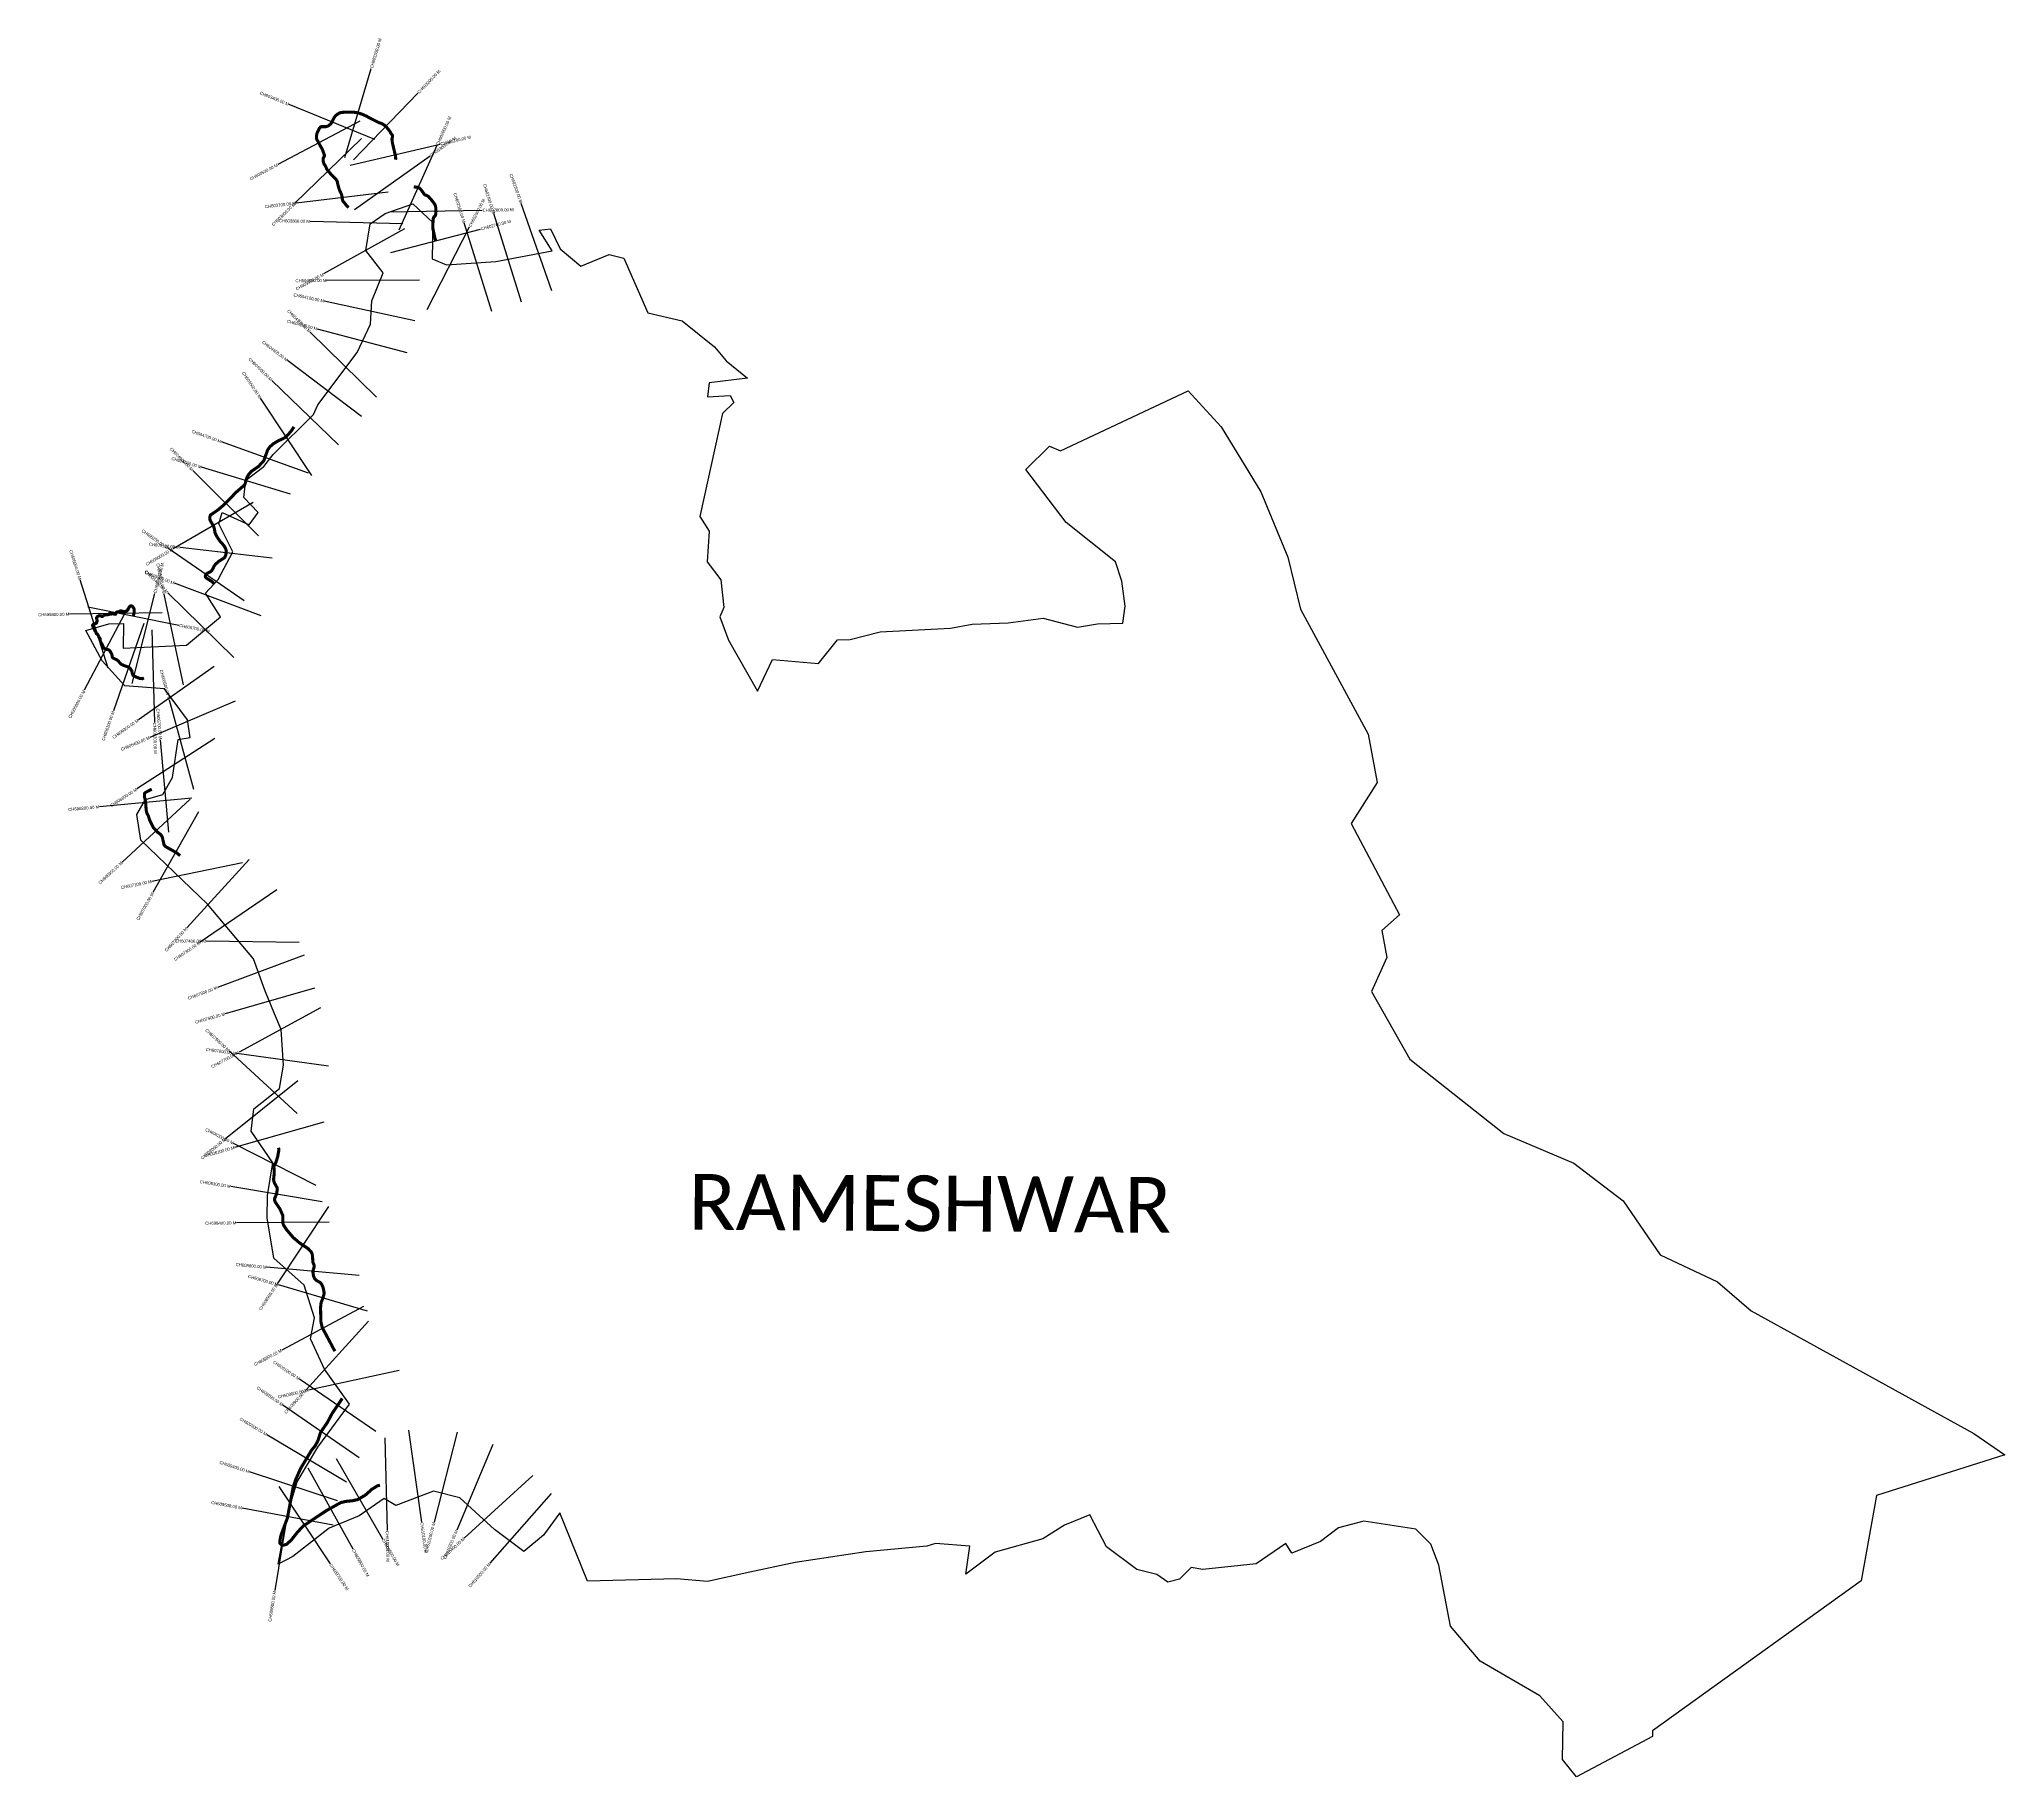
# Model space of a CAD drawing. Header units: metres. Extents: x 319599 to 325959, y 1825850 to 1831473.
import ezdxf
from ezdxf.enums import TextEntityAlignment as Align

# ---------------------------------------------------------------- set-up
doc = ezdxf.new("R2010")
doc.units = ezdxf.units.M
for name, color, linetype in [('CS', 134, 'Continuous'), ('CSMark', 6, 'Continuous'), ('UNPROTECTED', 10, 'Continuous'), ('VILLAGE BOUNDRY', 10, 'Continuous'), ('VILLAGE NAME', 250, 'Continuous')]:
    doc.layers.add(name, color=color, linetype=linetype)

msp = doc.modelspace()

# ---------------------------------------------------------------- linework, layer by layer
at = {"layer": 'CS'}
for p, q in [((320587.8, 1831091.1), (320673, 1831378.7)), ((320615.6, 1831083.3), (320823.7, 1831299.3)), ((320684.8, 1831148.9), (320407, 1831262.2)), ((320635.7, 1831208), (320370.4, 1831068)), ((320640.9, 1831151.9), (320426, 1830942.6)), ((320604.2, 1831066), (320896.2, 1831134.5)), ((320763.5, 1830856.6), (320886.3, 1831130.4)), ((320619, 1830922.4), (320863.4, 1831096.4)), ((320727.8, 1830978.8), (320429.9, 1830943.4)), ((320732.3, 1830915), (321032.3, 1830920.3)), ((321158.9, 1830622.8), (321069.2, 1830909.1)), ((321257.4, 1830659.1), (321158.3, 1830942.2)), ((320775.6, 1830876), (320475.7, 1830883.7)), ((320780.5, 1830860.2), (320518.7, 1830713.9)), ((320736, 1830783.8), (321026.4, 1830859.4)), ((320854.1, 1830599.2), (320991.1, 1830866.1)), ((321063.5, 1830592.9), (320973.8, 1830879.2)), ((320829.2, 1830693.8), (320529.2, 1830692.6)), ((320814.2, 1830562.7), (320520.9, 1830625.7)), ((320788.8, 1830458.7), (320498.8, 1830535.4)), ((320689.6, 1830315), (320475.7, 1830525.3)), ((320641.2, 1830252.3), (320402.1, 1830433.5)), ((320566.7, 1830160.9), (320351.1, 1830369.5)), ((320480.2, 1830062), (320314.2, 1830311.9)), ((320470.2, 1830069.6), (320187.8, 1830170.8)), ((320411.3, 1830001.6), (320124, 1830088.2)), ((320307.6, 1829866.1), (320095.4, 1830078.2)), ((320291.3, 1829974.5), (320031.8, 1829824)), ((320352.3, 1829794.2), (320054.2, 1829828.2)), ((320261.3, 1829655.5), (320014.7, 1829826.4)), ((319821.7, 1829438.3), (319730.8, 1829724.2)), ((320316.7, 1829607.4), (320035.8, 1829712.9)), ((319756.3, 1829636.8), (320050.3, 1829577.1)), ((319899, 1829388.9), (319972.7, 1829679.8)), ((320065.3, 1829384.3), (320003.2, 1829677.8)), ((320228.7, 1829472.2), (320014.6, 1829682.3)), ((319996.5, 1829616.7), (319696.5, 1829612.6)), ((319884.1, 1829632), (319744, 1829366.7)), ((319937.1, 1829583), (319838.5, 1829299.7)), ((319962.7, 1829562.3), (319971.5, 1829262.4)), ((320165.1, 1829443.7), (319919.7, 1829271.2)), ((320232.7, 1829331.4), (319956.7, 1829214)), ((320098.6, 1829045.4), (320019.8, 1829334.8)), ((320166.8, 1829210), (319914.8, 1829047.2)), ((320017.5, 1828907.4), (319991, 1829206.2)), ((320092, 1829017.6), (319793.3, 1828989.5)), ((320087.3, 1829013.7), (319866.8, 1828810.4)), ((320114, 1828972.6), (319966.4, 1828711.5)), ((320277.9, 1828819.3), (320075.8, 1828597.6)), ((320256.7, 1828808), (319962.8, 1828747.9)), ((320367, 1828720.6), (320119.4, 1828551.2)), ((320439.1, 1828550.4), (320139.1, 1828554)), ((320456.3, 1828509), (320175.1, 1828404.4)), ((320488.9, 1828402.4), (320200.5, 1828319.7)), ((320509.2, 1828338.4), (320245.3, 1828195.5)), ((320433.5, 1827996.5), (320212.7, 1828199.6)), ((320535, 1828149.9), (320237.8, 1828190.7)), ((320435.5, 1828102.7), (320201.7, 1827914.7)), ((320519.2, 1827968.8), (320230.6, 1827886.9)), ((320494.7, 1827763.8), (320227.3, 1827899.8)), ((320514.3, 1827711.2), (320218.3, 1827760)), ((320535, 1827695.2), (320368.7, 1827445.6)), ((320536.9, 1827645.2), (320236.9, 1827642.5)), ((320634, 1827472.1), (320335.2, 1827498.9)), ((320660.3, 1827357.4), (320372.4, 1827442)), ((320647.8, 1827372.4), (320383.2, 1827231)), ((320663.7, 1827325), (320462.3, 1827102.7)), ((320763.3, 1827165.4), (320470.2, 1827101)), ((320687.8, 1826967.1), (320440.3, 1827136.6)), ((320634.3, 1826882.2), (320387.3, 1827052.5)), ((320793.7, 1826971.4), (320835.9, 1826674.4)), ((320592.4, 1826803.1), (320335, 1826957.2)), ((320716.4, 1826946.7), (320724.2, 1826646.8)), ((320951.2, 1826965), (320876.2, 1826674.5)), ((321066.3, 1826924.9), (320949.4, 1826648.6)), ((320468.2, 1826850.1), (320613.6, 1826587.6)), ((320558.9, 1826880.1), (320709.6, 1826620.6)), ((320563.9, 1826743.3), (320278.8, 1826836.6)), ((320373.9, 1826789.2), (320540.3, 1826539.6)), ((321195.3, 1826825.1), (320973.9, 1826622.6)), ((320549.8, 1826664.2), (320254.9, 1826719.5)), ((320408.9, 1826748.6), (320360.5, 1826452.5)), ((321254.6, 1826766.6), (321056.9, 1826541))]:
    msp.add_line(p, q, dxfattribs=at)
at = {"layer": 'UNPROTECTED', "const_width": 10, "flags": 128}
for points in [[(320751.6, 1831083.8), (320752, 1831085.8), (320751.6, 1831094.5), (320748.5, 1831107.7), (320747, 1831114), (320744.2, 1831126), (320741.3, 1831138.4), (320740.4, 1831145.3), (320740, 1831149.7), (320740.6, 1831154.5), (320741.7, 1831157.7), (320742, 1831161.1), (320741.2, 1831163.2), (320737.9, 1831166.9), (320735.8, 1831170.6), (320732.8, 1831175.8), (320728.3, 1831181.6), (320723.8, 1831187.2), (320714.6, 1831196.1), (320708.3, 1831199.9), (320697.1, 1831204), (320683.7, 1831210.7), (320669.3, 1831217.9), (320656.9, 1831224.9), (320643, 1831231.1), (320625, 1831236.5), (320612.7, 1831237.5), (320593.9, 1831237.3), (320579.4, 1831237.1), (320570.9, 1831235.4), (320565.6, 1831232.2), (320558, 1831226.8), (320553.8, 1831221.5), (320547.9, 1831210.4), (320545.2, 1831203.7), (320540.8, 1831198.8), (320533.3, 1831192.8), (320526.4, 1831190.7), (320518, 1831190.7), (320511.3, 1831190.7), (320508.3, 1831189.5), (320505, 1831185.1), (320501.3, 1831177.7), (320497.6, 1831170.2), (320495.7, 1831161.3), (320495.5, 1831153.6), (320497.2, 1831148.3), (320501.1, 1831141.6), (320508.3, 1831128), (320514.2, 1831118.2), (320518.1, 1831107.5), (320519.8, 1831103), (320521.3, 1831098.8), (320521.1, 1831095.5), (320519.6, 1831092.4), (320517.8, 1831088.8), (320517.4, 1831084.7), (320517.8, 1831076.2), (320520.1, 1831070.1), (320524.5, 1831063.7), (320528.7, 1831053.9), (320531.9, 1831048.8), (320536.5, 1831044.1), (320540.8, 1831038.6), (320551.4, 1831027.8), (320558.1, 1831020.9), (320561.3, 1831016.6), (320563.3, 1831011.8), (320564.7, 1831003.6), (320569.5, 1830986.9), (320574.2, 1830976.7), (320576.8, 1830971.1), (320578.6, 1830962.8), (320579.8, 1830953.4), (320581.4, 1830949.6), (320586.2, 1830944.1), (320592.7, 1830935.3), (320599.7, 1830929.2)], [(320881.2, 1830821.7), (320878.9, 1830830.5), (320871.8, 1830862.9), (320872.4, 1830869.4), (320872.5, 1830879.4), (320873.1, 1830888.8), (320874.1, 1830895.8), (320875.6, 1830898.7), (320879.5, 1830901.7), (320880.9, 1830904.4), (320882.3, 1830914.7), (320882.1, 1830925.3), (320880.9, 1830933.7), (320878.2, 1830939.8), (320872, 1830948), (320866.5, 1830955.3), (320857.3, 1830965.1), (320851.7, 1830968.3), (320846.5, 1830969.9), (320843.8, 1830973), (320834.5, 1830985.8), (320828.4, 1830991.9), (320823.6, 1830994.1), (320819.3, 1830995), (320811.3, 1830995.6), (320810.5, 1830995.7)], [(320422.9, 1830219.1), (320413.1, 1830204.5), (320403.7, 1830193.9), (320398, 1830187.5), (320389.6, 1830181.9), (320372.7, 1830174.3), (320356.3, 1830164.4), (320344.7, 1830154.4), (320337.6, 1830144.2), (320333, 1830131.3), (320327.7, 1830116.6), (320325, 1830109.1), (320317.5, 1830101.1), (320308, 1830090.9), (320295.1, 1830081.9), (320284.6, 1830074.5), (320276.7, 1830065.9), (320271, 1830056), (320267, 1830042.8), (320263.6, 1830031.6), (320234.3, 1830006.1), (320213.4, 1829984), (320195.9, 1829966.5), (320175.3, 1829949.1), (320160.7, 1829939.2), (320152.6, 1829933.7), (320150.5, 1829927.7), (320151.2, 1829917.1), (320159.2, 1829903.3), (320162.8, 1829897.2), (320165.6, 1829887.3), (320167.6, 1829875.3), (320174.1, 1829862.7), (320182.8, 1829849.7), (320195.9, 1829835.2), (320201.9, 1829824.6), (320203.9, 1829816.9), (320202.5, 1829804.6), (320198, 1829795.4), (320179.9, 1829784.1), (320169, 1829774.6), (320163.6, 1829766.9), (320161, 1829760.7), (320156.5, 1829753.4), (320152.3, 1829750), (320145.1, 1829746.8), (320139.2, 1829742.7), (320137.4, 1829740.1), (320136.1, 1829736.1), (320136.5, 1829732.9), (320138.6, 1829730.1), (320156.1, 1829719.1), (320164.1, 1829711.8)], [(319902.8, 1829604.6), (319904.2, 1829611.5), (319905.9, 1829619.8), (319905.9, 1829627.9), (319904.4, 1829632.2), (319899.6, 1829638.2), (319896.8, 1829639.8), (319894.5, 1829639.7), (319892, 1829638.6), (319889.7, 1829635.5), (319885.6, 1829627.5), (319882.5, 1829624.1), (319880.2, 1829622.6), (319876.9, 1829622), (319872.9, 1829621.2), (319868.7, 1829622.1), (319864.1, 1829623), (319862.1, 1829623.3), (319860.8, 1829623.1), (319859.4, 1829622.5), (319858.4, 1829621.7), (319857.1, 1829620.7), (319856, 1829620.4), (319853, 1829620.3), (319851.1, 1829620.2), (319849.6, 1829619.6), (319848.1, 1829618.6), (319847, 1829617.4), (319846.5, 1829616), (319846.5, 1829614.2), (319846.1, 1829613), (319845.4, 1829612.5), (319841, 1829612.9), (319836.9, 1829614), (319834.7, 1829614.4), (319833.6, 1829614.3), (319832.4, 1829613.2), (319831.9, 1829612.8), (319831.3, 1829612.7), (319830.8, 1829613.2), (319830.7, 1829614.2), (319830.1, 1829614.9), (319828.9, 1829615.3), (319827.6, 1829615.6), (319826.2, 1829615.3), (319825.4, 1829614.5), (319824.3, 1829612.9), (319823.4, 1829611.8), (319821.5, 1829611.3), (319819.4, 1829611.1), (319817.1, 1829610.5), (319814.3, 1829610.4), (319813.9, 1829610.6), (319813.6, 1829610.9), (319813.3, 1829611.2), (319812.8, 1829611.3), (319812, 1829611.2), (319811.5, 1829610.9), (319811.1, 1829610.5), (319810.6, 1829610.1), (319808.5, 1829609.7), (319807, 1829609), (319805.9, 1829608.2), (319804.6, 1829606.6), (319803.6, 1829605.9), (319802.7, 1829605.2), (319801.6, 1829605.3), (319801.4, 1829605.8), (319801.1, 1829606.4), (319800.2, 1829606.8), (319797.7, 1829607.1), (319793.1, 1829607.8), (319792.1, 1829608), (319791.4, 1829607.7), (319790.3, 1829607.1), (319787.9, 1829606), (319787.1, 1829605.1), (319786.7, 1829604.5), (319786.5, 1829603.6), (319785.9, 1829603.1), (319784.8, 1829602.4), (319784.2, 1829601.5), (319784.2, 1829599.8), (319784.6, 1829597.6), (319785.2, 1829594.1), (319786, 1829592.7), (319786, 1829591.2), (319785.8, 1829589.7), (319784.9, 1829587.9), (319784.3, 1829586.5), (319784, 1829585.1), (319783.8, 1829584.2), (319782.6, 1829583.4), (319780.8, 1829582.6), (319777.1, 1829581.5), (319775, 1829580.8), (319773.1, 1829579.6), (319771.9, 1829578.5), (319771.4, 1829577), (319771.4, 1829575.7), (319772.1, 1829572.5), (319773.3, 1829570.8), (319774.9, 1829569.7), (319776.6, 1829568.7), (319776.9, 1829567.6), (319776.8, 1829565.8), (319777.1, 1829563.4), (319777.9, 1829561), (319779.2, 1829558.6), (319781, 1829557), (319781.9, 1829555.4), (319782.4, 1829553.3), (319782.6, 1829551.3), (319783, 1829550.3), (319784.4, 1829549.1), (319786.4, 1829548.3), (319788.6, 1829545.4), (319790.9, 1829541.2), (319791.7, 1829537.8), (319792.5, 1829536.7), (319794.2, 1829535.6), (319795.3, 1829533.5), (319795.6, 1829530.3), (319795.9, 1829526.9), (319796.9, 1829523.6), (319798.8, 1829520.4), (319801.6, 1829515.9), (319803.7, 1829512.4), (319804.2, 1829509.7), (319806.5, 1829504.6), (319808.2, 1829502.5), (319810.3, 1829501.3), (319814.1, 1829499.3), (319819.8, 1829498.5), (319824.1, 1829496.8), (319826.1, 1829495.1), (319830.7, 1829488.4), (319833.4, 1829482.7), (319834.5, 1829477.9), (319834.9, 1829473.8), (319835.9, 1829472.1), (319838, 1829470.5), (319843.3, 1829467.9), (319849.4, 1829465), (319852.6, 1829462.7), (319855.5, 1829459.9), (319858.3, 1829456.1), (319861.7, 1829452.4), (319864.6, 1829450.2), (319871.3, 1829447.1), (319882.2, 1829443.3), (319888.3, 1829441.2), (319892.4, 1829437.9), (319897.9, 1829429.5), (319899.2, 1829423.8), (319900.9, 1829416.6), (319902.9, 1829413.9), (319909.6, 1829410.6), (319923.6, 1829404.9), (319932.6, 1829404), (319937.4, 1829406.2)], [(319962.6, 1829046.3), (319952.8, 1829041.2), (319942.7, 1829036), (319939.6, 1829033), (319938.9, 1829029.8), (319938.8, 1829022.3), (319941, 1829014.3), (319942.3, 1829006.4), (319943.3, 1828995.7), (319944.7, 1828977.5), (319947.2, 1828968), (319951.6, 1828959.7), (319955.9, 1828946), (319962.3, 1828933.2), (319968, 1828921.9), (319981.1, 1828907.6), (319991.5, 1828899.7), (319996.5, 1828892.2), (319999.9, 1828877.2), (320002.7, 1828865.5), (320007.4, 1828860.6), (320023.7, 1828851.4), (320044.2, 1828839.8), (320053.6, 1828831.5), (320054.4, 1828830.8)], [(320372.6, 1827885.8), (320373.7, 1827882.3), (320374, 1827878.6), (320372.3, 1827869.3), (320370.1, 1827857.3), (320364.7, 1827839.1), (320360.7, 1827831.3), (320358, 1827826), (320358, 1827821), (320359.1, 1827813), (320359, 1827804), (320358.1, 1827795.1), (320356.9, 1827784.1), (320357.6, 1827777.3), (320360.1, 1827770.9), (320364.7, 1827762.8), (320368.3, 1827756.4), (320368.9, 1827751.6), (320367.5, 1827742.7), (320366.3, 1827735.6), (320364.2, 1827731), (320360.8, 1827723.4), (320359.8, 1827717.2), (320362.5, 1827709.8), (320369, 1827700.2), (320377.2, 1827688.2), (320382.8, 1827675.5), (320386.7, 1827666.5), (320386.9, 1827651), (320387, 1827641), (320390.1, 1827633.9), (320399.4, 1827619.9), (320420.3, 1827595.3), (320441.3, 1827577.5), (320456.3, 1827567.5), (320469.2, 1827558.9), (320480, 1827546.8), (320482.6, 1827537.8), (320483.4, 1827524.8), (320483.9, 1827515.6), (320485.9, 1827510.6), (320488.3, 1827504.5), (320487.9, 1827499.5), (320484.9, 1827489.2), (320484.3, 1827482.3), (320485.9, 1827471.6), (320489.3, 1827462.4), (320495.9, 1827456), (320506.9, 1827450.2), (320512.6, 1827443.9), (320516.7, 1827434.1), (320519.4, 1827423.4), (320520.6, 1827414), (320518.3, 1827406.2), (320515.2, 1827395.8), (320510.6, 1827385), (320508.8, 1827368.7), (320509.3, 1827348.5), (320509.9, 1827323.6), (320514, 1827304.5), (320522.4, 1827288.9), (320537.6, 1827260.3), (320551.4, 1827234.4), (320555.3, 1827227.3)], [(320579, 1827074.5), (320565.5, 1827054), (320546.3, 1827026), (320530.9, 1826996.6), (320508.8, 1826964.5), (320500.5, 1826938.1), (320491.6, 1826921.4), (320479.7, 1826906.8), (320444.6, 1826848.2), (320428.9, 1826813.1), (320420, 1826785.9), (320411.9, 1826742.6), (320401.6, 1826687.6), (320381.1, 1826633), (320376.8, 1826611.7), (320376.9, 1826605.9), (320381.8, 1826601), (320390.1, 1826599.6), (320399.1, 1826602.7), (320413.6, 1826615.6), (320433, 1826640.2), (320452, 1826661), (320482, 1826681), (320528.6, 1826712), (320574.6, 1826737.5), (320591.8, 1826741.4), (320610.1, 1826743.1), (320628.8, 1826747.1), (320653.9, 1826761.7), (320675.3, 1826780.8), (320693.3, 1826791.8), (320701.2, 1826793.5)]]:
    msp.add_lwpolyline(points, dxfattribs=at)
at = {"layer": 'VILLAGE BOUNDRY', "color": 3}
msp.add_lwpolyline([(320669.5, 1830876.6), (320717.4, 1830909.1), (320807.1, 1830940.5), (320872.1, 1830880.8), (320870, 1830762.6), (320916.4, 1830743.5), (321076.2, 1830754.3), (321258.6, 1830788.4), (321216.2, 1830855.2), (321252.7, 1830859.8), (321284.1, 1830794.7), (321351.4, 1830739.5), (321442.8, 1830777.1), (321489.7, 1830765.5), (321568.3, 1830588.2), (321679.4, 1830561.9), (321784.1, 1830478.1), (321821.2, 1830432.9), (321890, 1830376.3), (321766.8, 1830361.2), (321760.7, 1830316.3), (321834.7, 1830320), (321846.7, 1830298.1), (321809.5, 1830261.8), (321736.2, 1829929.4), (321766.5, 1829881.3), (321760.2, 1829782.3), (321803.6, 1829723.4), (321813.5, 1829634.3), (321801.1, 1829603.8), (321828.5, 1829529), (321922.3, 1829363.1), (321971.3, 1829466.2), (322120.4, 1829452.7), (322181.1, 1829529.2), (322222.7, 1829530.6), (322319.3, 1829555.4), (322546.9, 1829567.9), (322617.4, 1829580.6), (322733.8, 1829585), (322846.7, 1829600.3), (322958.4, 1829570.5), (323023.3, 1829581.9), (323104.9, 1829583.8), (323112.3, 1829638.8), (323101.8, 1829720), (323080.8, 1829781.7), (322921.1, 1829909), (322791.2, 1830081.1), (322867.5, 1830157), (322903.6, 1830141.5), (323316, 1830336), (323423.2, 1830219.3), (323551.3, 1830009.2), (323638.9, 1829797.1), (323679.5, 1829629.5), (323898.3, 1829224.6), (323928.4, 1829068.4), (323843.5, 1828934.8), (324000.6, 1828639.2), (323943.1, 1828589.4), (323959.2, 1828501.2), (323909.7, 1828391.4), (324034, 1828172.4), (324338.3, 1827931.7), (324564, 1827835.8), (324724.3, 1827714.4), (324843.7, 1827539.1), (325029.2, 1827452), (325138.2, 1827357.5), (325858.2, 1826961.5), (325958.5, 1826892.2), (325544.2, 1826760.8), (325493.8, 1826483.6), (324818.6, 1825998.5), (324819.1, 1825979.8), (324572.8, 1825850.2), (324527.9, 1825905.5), (324529.3, 1826027.9), (324454.5, 1826111.4), (324261.5, 1826224.4), (324164.7, 1826337.6), (324127.3, 1826534.6), (324101.5, 1826602.9), (324053.1, 1826651.1), (323884.3, 1826677.2), (323802.5, 1826655.7), (323744.8, 1826611.4), (323652, 1826573.3), (323632.9, 1826605.5), (323536.7, 1826539.6), (323363.8, 1826520.6), (323325.7, 1826527), (323288, 1826489.7), (323250, 1826480.2), (323214.9, 1826504.7), (323150, 1826521.3), (323052.2, 1826594.2), (322997.8, 1826697.3), (322916.6, 1826664.7), (322845.7, 1826620.3), (322691.3, 1826577), (322596.8, 1826505.5), (322610, 1826596.4), (322499.2, 1826604.7), (322470.8, 1826595.9), (322273.5, 1826577.9), (322044.6, 1826544), (321897.9, 1826511.9), (321761.3, 1826481.9), (321660.7, 1826490.4), (321372.3, 1826483.3), (321283.1, 1826703.7), (321230.3, 1826632), (321166.5, 1826578.7), (321071.8, 1826650.8), (320959.7, 1826753.3), (320874.6, 1826774.8), (320752.4, 1826727.8), (320714.7, 1826750.3), (320633.3, 1826694.3), (320536.7, 1826654.3), (320419.2, 1826563.4), (320372.1, 1826537.6), (320403.2, 1826704), (320432.9, 1826804.2), (320500, 1826916.3), (320602.2, 1827056.1), (320521.5, 1827169.4), (320476.7, 1827267.2), (320489, 1827334.9), (320455.5, 1827441.1), (320358, 1827528.1), (320336, 1827659), (320337.7, 1827730.9), (320354.9, 1827836.9), (320283.9, 1827939.7), (320292.5, 1828011.4), (320376.5, 1828077.9), (320388.6, 1828153.1), (320381.2, 1828268.9), (320360.2, 1828318.8), (320328.1, 1828395.6), (320291.7, 1828497.6), (320142.5, 1828674.3), (319927.1, 1828880.9), (319914.1, 1828964.3), (319942.3, 1829012.5), (319998.2, 1829029.4), (320029.7, 1829084.1), (320048.1, 1829206.8), (320086.6, 1829213.3), (320078, 1829271.2), (320004.4, 1829371), (319875.7, 1829381.2), (319802, 1829462.2), (319748.9, 1829559.5), (319823.2, 1829581.1), (319871.6, 1829582.1), (319870.2, 1829503.2), (320074.8, 1829512.9), (320184.6, 1829603.7), (320136.1, 1829681.1), (320177.4, 1829724.7), (320225.4, 1829814.9), (320179.9, 1829904.9), (320190, 1829942.3), (320278.1, 1829902.1), (320307.1, 1829942.1), (320260.2, 1829990.8), (320267.4, 1830046.9), (320324.8, 1830090.7), (320355, 1830129.8), (320486, 1830258.7), (320499.8, 1830290.3), (320627.2, 1830459.3), (320670.2, 1830551.5), (320674.4, 1830627.2), (320711.9, 1830717.2), (320655.4, 1830789.3), (320669.5, 1830876.6)], dxfattribs=at)

# ---------------------------------------------------------------- texts
at = {"layer": 'CSMark'}
for s, rotation, p in [('CH603300.00 M', 73.4914, (320673.3, 1831379.7)), ('CH603200.00 M', 46.05685, (320824.4, 1831300)), ('CH602900.00 M', 65.84693, (320886.7, 1831131.3)), ('CH603000.00 M', 35.45517, (320864.2, 1831097)), ('CH603100.00 M', 13.19639, (320897.2, 1831134.7)), ('CH602600.00 M', 62.83365, (320991.5, 1830867)), ('CH602800.00 M', 1.00497, (321033.3, 1830920.3)), ('CH602700.00 M', 14.58923, (321027.3, 1830859.6)), ('CH605600.00 M', 75.78221, (319972.9, 1829680.7)), ('CH605700.00 M', 348.52136, (320051.3, 1829576.9)), ('CH606200.00 M', 271.68471, (319971.6, 1829261.4)), ('CH610100.00 M', 278.09169, (320836, 1826673.4)), ('CH609800.00 M', 298.97375, (320614, 1826586.8)), ('CH609900.00 M', 300.14495, (320710.1, 1826619.8)), ('CH610000.00 M', 271.49353, (320724.3, 1826645.8)), ('CH609700.00 M', 303.7001, (320540.9, 1826538.7))]:
    msp.add_text(s, height=10, rotation=rotation, dxfattribs=at).set_placement(p, align=Align.MIDDLE_LEFT)
for s, rotation, p in [('CH603400.00 M', 337.81883, (320406.1, 1831262.5)), ('CH603500.00 M', 27.81377, (320369.5, 1831067.6)), ('CH602500.00 M', 287.3991, (320973.5, 1830880.1)), ('CH602400.00 M', 287.3991, (321068.9, 1830910)), ('CH602300.00 M', 289.29196, (321157.9, 1830943.2)), ('CH603700.00 M', 6.76253, (320428.9, 1830943.3)), ('CH603600.00 M', 44.23849, (320425.2, 1830941.9)), ('CH603800.00 M', 358.5237, (320474.7, 1830883.8)), ('CH604000.00 M', 0.22077, (320528.2, 1830692.6)), ('CH603900.00 M', 29.20545, (320517.8, 1830713.4)), ('CH604300.00 M', 315.50298, (320474.9, 1830526)), ('CH604100.00 M', 347.88181, (320519.9, 1830625.9)), ('CH604200.00 M', 345.1739, (320497.8, 1830535.7)), ('CH604400.00 M', 322.82771, (320401.3, 1830434.1)), ('CH604500.00 M', 315.93065, (320350.4, 1830370.2)), ('CH604600.00 M', 303.59687, (320313.7, 1830312.7)), ('CH604900.00 M', 315.01451, (320094.7, 1830078.9)), ('CH604700.00 M', 340.28807, (320186.8, 1830171.2)), ('CH604800.00 M', 343.22851, (320123.1, 1830088.5)), ('CH605200.00 M', 325.29495, (320013.9, 1829826.9)), ('CH605000.00 M', 30.11597, (320031, 1829823.5)), ('CH605100.00 M', 353.49923, (320053.2, 1829828.3)), ('CH605900.00 M', 287.63693, (319730.5, 1829725.1)), ('CH605500.00 M', 281.93745, (320003, 1829678.8)), ('CH605400.00 M', 315.54368, (320013.9, 1829683)), ('CH605300.00 M', 339.40521, (320034.9, 1829713.3)), ('CH605800.00 M', 0.78319, (319695.5, 1829612.5)), ('CH606500.00 M', 285.24662, (320019.5, 1829335.8)), ('CH606000.00 M', 62.17266, (319743.6, 1829365.8)), ('CH606100.00 M', 70.81285, (319838.2, 1829298.8)), ('CH606300.00 M', 35.11277, (319918.9, 1829270.6)), ('CH606700.00 M', 275.07251, (319990.9, 1829207.2)), ('CH606400.00 M', 23.04806, (319955.8, 1829213.6)), ('CH606600.00 M', 32.87119, (319914, 1829046.6)), ('CH606800.00 M', 5.37146, (319792.3, 1828989.4)), ('CH606900.00 M', 42.67819, (319866, 1828809.7)), ('CH607100.00 M', 11.55059, (319961.8, 1828747.7)), ('CH607000.00 M', 60.51992, (319965.9, 1828710.6)), ('CH607200.00 M', 47.63277, (320075.1, 1828596.9)), ('CH607400.00 M', 359.32378, (320138.1, 1828554)), ('CH607300.00 M', 34.3785, (320118.6, 1828550.7)), ('CH607500.00 M', 20.38872, (320174.2, 1828404.1)), ('CH607600.00 M', 15.99192, (320199.6, 1828319.5)), ('CH607900.00 M', 317.39631, (320212, 1828200.2)), ('CH607800.00 M', 352.17818, (320236.8, 1828190.8)), ('CH607700.00 M', 28.42778, (320244.5, 1828195.1)), ('CH608200.00 M', 333.04042, (320226.4, 1827900.3)), ('CH608000.00 M', 38.78593, (320200.9, 1827914.1)), ('CH608100.00 M', 15.84019, (320229.6, 1827886.6)), ('CH608300.00 M', 350.6417, (320217.3, 1827760.2)), ('CH608400.00 M', 0.52005, (320235.9, 1827642.5)), ('CH608600.00 M', 354.8815, (320334.2, 1827499)), ('CH608700.00 M', 343.6396, (320371.5, 1827442.2)), ('CH608500.00 M', 56.32651, (320368.2, 1827444.7)), ('CH608800.00 M', 28.10894, (320382.3, 1827230.6)), ('CH609100.00 M', 325.59198, (320439.4, 1827137.1)), ('CH609200.00 M', 325.41383, (320386.5, 1827053.1)), ('CH609000.00 M', 12.3887, (320469.3, 1827100.8)), ('CH608900.00 M', 47.82834, (320461.6, 1827101.9)), ('CH609300.00 M', 329.08896, (320334.2, 1826957.7)), ('CH609400.00 M', 341.89693, (320277.8, 1826836.9)), ('CH609500.00 M', 349.37509, (320254, 1826719.7)), ('CH610200.00 M', 75.51438, (320875.9, 1826673.6)), ('CH610300.00 M', 67.06626, (320949, 1826647.7)), ('CH610400.00 M', 42.44155, (320973.1, 1826622)), ('CH610500.00 M', 48.77078, (321056.2, 1826540.2)), ('CH609600.00 M', 80.73409, (320360.4, 1826451.5))]:
    msp.add_text(s, height=10, rotation=rotation, dxfattribs=at).set_placement(p, align=Align.MIDDLE_RIGHT)
at = {"layer": 'VILLAGE NAME', "insert": (321700.3, 1827801.3), "char_height": 180.345, "attachment_point": 1, "rotation": 359.61391}
msp.add_mtext_dynamic_manual_height_columns('{\\fCalibri|b0|i0|c0|p34;RAMESHWAR}', width=1779.605, gutter_width=901.7, heights=[0], dxfattribs=at)

doc.saveas('drawing.dxf')
